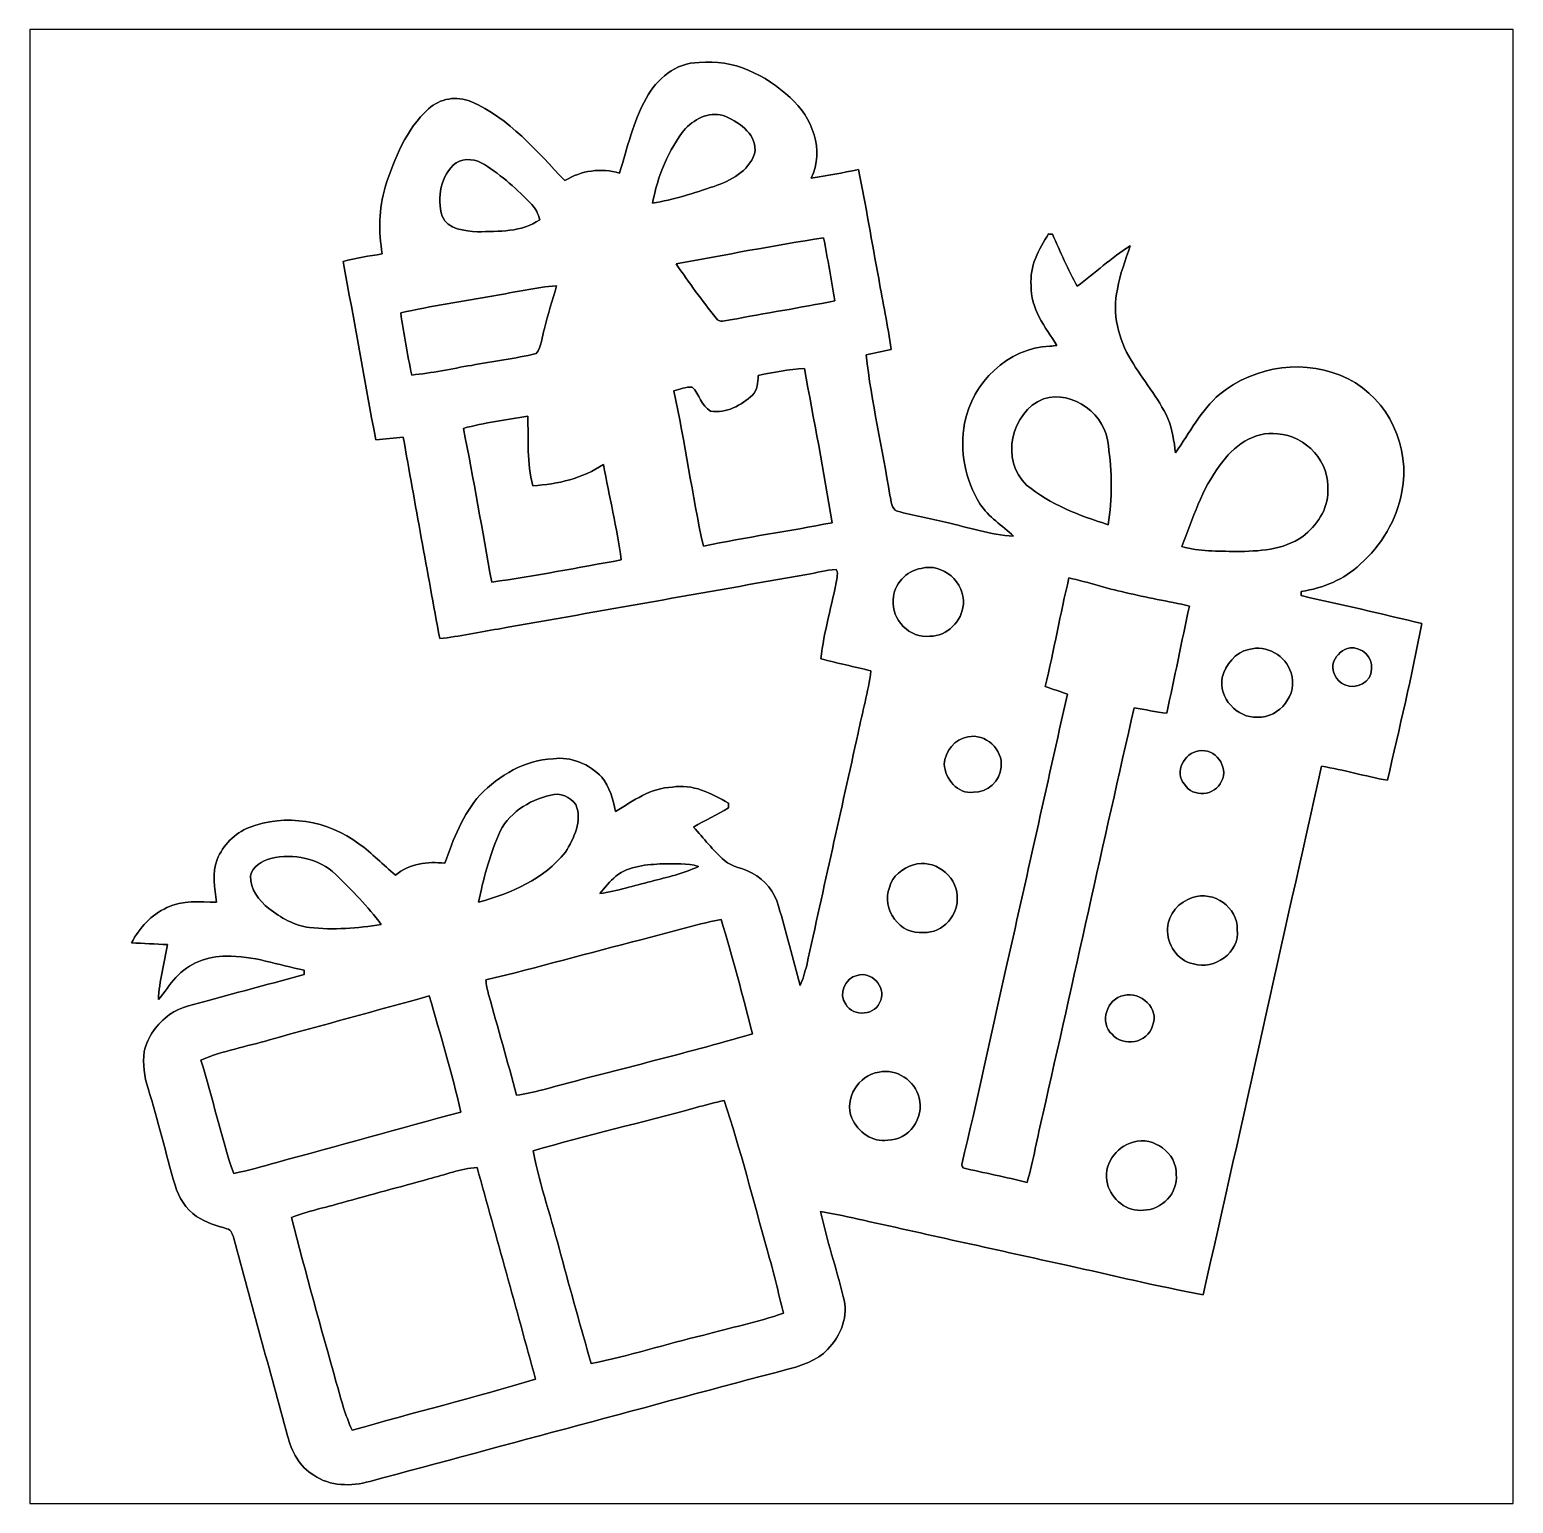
# Model space of a CAD drawing. Header units: centimetres. Extents: x -16.8 to 16.8, y -16.7 to 16.7.
import ezdxf

# ---------------------------------------------------------------- set-up
doc = ezdxf.new("R2010")
doc.units = ezdxf.units.CM
doc.header["$MEASUREMENT"] = 0
doc.layers.add('Layer 1', color=7, linetype='Continuous')

msp = doc.modelspace()

# ---------------------------------------------------------------- linework, layer by layer
at = {"layer": 'Layer 1', "color": 7}
for points, knots in [([(-16.77458, 16.66875), (-16.77458, 16.66875), (16.77458, 16.66875), (16.77458, 16.66875), (16.77458, 16.66875), (16.77458, 16.66875), (16.77458, -16.66875), (16.77458, -16.66875), (16.77458, -16.66875), (16.77458, -16.66875), (-16.77458, -16.66875), (-16.77458, -16.66875), (-16.77458, -16.66875), (-16.77458, -16.66875), (-16.77458, 16.66875), (-16.77458, 16.66875), (-16.77458, 16.66875), (-16.77458, 16.66875), (-16.77458, 16.66875), (-16.77458, 16.66875)], [0, 0, 0, 0, 0.16666667, 0.16666667, 0.16666667, 0.16666667, 0.33333333, 0.33333333, 0.33333333, 0.33333333, 0.5, 0.5, 0.5, 0.5, 0.66666667, 0.66666667, 0.66666667, 0.66666667, 1, 1, 1, 1]), ([(-2.83669, 15.11371), (-3.12702, 14.58701), (-3.26425, 13.9954), (-3.4357, 13.42319), (-3.4357, 13.42319), (-3.84775, 13.54208), (-4.30706, 13.48669), (-4.66972, 13.25457), (-4.66972, 13.25457), (-5.31566, 13.91426), (-5.9242, 14.67309), (-6.79662, 15.04033), (-6.79662, 15.04033), (-7.11412, 15.18179), (-7.49829, 15.11159), (-7.7537, 14.88017), (-7.7537, 14.88017), (-8.26276, 14.41415), (-8.52981, 13.75375), (-8.73407, 13.10922), (-8.73407, 13.10922), (-8.88541, 12.61851), (-8.88929, 12.09781), (-8.8011, 11.59475), (-8.8011, 11.59475), (-9.0999, 11.55206), (-9.39871, 11.50514), (-9.68904, 11.42189), (-9.68904, 11.42189), (-9.4301, 10.07921), (-9.21103, 8.72913), (-8.94503, 7.38787), (-8.94503, 7.38787), (-8.73866, 7.40869), (-8.53264, 7.43267), (-8.32591, 7.45067), (-8.32591, 7.45067), (-8.06027, 5.92949), (-7.78122, 4.41078), (-7.50147, 2.89243), (-7.50147, 2.89243), (-7.05697, 2.94323), (-6.61917, 3.03812), (-6.17784, 3.11044), (-6.17784, 3.11044), (-3.85233, 3.52249), (-1.52647, 3.93241), (0.79904, 4.34657), (0.79904, 4.34657), (1.01917, 4.37797), (1.23543, 4.44923), (1.45909, 4.45488), (1.45909, 4.45488), (1.50636, 4.40655), (1.48908, 4.33423), (1.48272, 4.27426), (1.48272, 4.27426), (1.37513, 3.65795), (1.18286, 3.05823), (1.11478, 2.43487), (1.11478, 2.43487), (1.49119, 2.33927), (1.87078, 2.25672), (2.24825, 2.16464), (2.24825, 2.16464), (2.18899, 1.68804), (2.05176, 1.22626), (1.95933, 0.75565), (1.95933, 0.75565), (1.57162, -0.99589), (1.17863, -2.74602), (0.79692, -4.49862), (0.79692, -4.49862), (0.75318, -4.65067), (0.71402, -4.8066), (0.6477, -4.95124), (0.6477, -4.95124), (0.48366, -4.35398), (0.34043, -3.75038), (0.15628, -3.15877), (0.15628, -3.15877), (0.07232, -2.84268), (-0.14076, -2.55658), (-0.43991, -2.41512), (-0.43991, -2.41512), (-0.635, -2.28776), (-0.89182, -2.28494), (-1.06574, -2.12408), (-1.06574, -2.12408), (-1.32186, -1.89583), (-1.53529, -1.6256), (-1.76142, -1.36878), (-1.76142, -1.36878), (-1.50142, -1.21744), (-1.22696, -1.09361), (-0.96979, -0.93698), (-0.96979, -0.93698), (-0.96979, -0.90981), (-0.96979, -0.85584), (-0.96979, -0.82903), (-0.96979, -0.82903), (-1.35431, -0.61172), (-1.78611, -0.38171), (-2.24226, -0.46778), (-2.24226, -0.46778), (-2.7305, -0.48084), (-3.12632, -0.77682), (-3.52496, -1.01847), (-3.52496, -1.01847), (-3.58846, -0.74436), (-3.65372, -0.46214), (-3.83893, -0.24024), (-3.83893, -0.24024), (-4.11656, 0.0568), (-4.53284, 0.22789), (-4.9403, 0.17639), (-4.9403, 0.17639), (-5.57459, 0.14499), (-6.15527, -0.1965), (-6.58954, -0.64311), (-6.58954, -0.64311), (-6.98147, -1.08338), (-7.19243, -1.64289), (-7.38823, -2.18969), (-7.38823, -2.18969), (-7.77734, -2.14418), (-8.19115, -2.19428), (-8.49948, -2.45674), (-8.49948, -2.45674), (-8.78699, -2.23167), (-9.02899, -1.95298), (-9.33274, -1.74801), (-9.33274, -1.74801), (-10.02489, -1.22343), (-10.99926, -1.05622), (-11.81241, -1.38042), (-11.81241, -1.38042), (-12.14014, -1.50707), (-12.4012, -1.78259), (-12.53666, -2.10397), (-12.53666, -2.10397), (-12.66119, -2.41335), (-12.58006, -2.75131), (-12.54936, -3.07093), (-12.54936, -3.07093), (-12.92296, -3.06141), (-13.32406, -3.02225), (-13.66979, -3.19299), (-13.66979, -3.19299), (-14.02433, -3.35209), (-14.29173, -3.6509), (-14.47236, -3.98886), (-14.47236, -3.98886), (-14.20213, -4.00297), (-13.93155, -4.01391), (-13.66097, -4.03013), (-13.66097, -4.03013), (-13.72658, -4.445), (-13.84864, -4.85246), (-13.86276, -5.27438), (-13.86276, -5.27438), (-13.71988, -5.11528), (-13.61616, -4.92513), (-13.46694, -4.77132), (-13.46694, -4.77132), (-13.18013, -4.45735), (-12.75256, -4.28625), (-12.32958, -4.29013), (-12.32958, -4.29013), (-11.72492, -4.27496), (-11.15272, -4.49298), (-10.56711, -4.60834), (-10.56711, -4.60834), (-10.56746, -4.63338), (-10.56816, -4.68277), (-10.56852, -4.70747), (-10.56852, -4.70747), (-11.28783, -4.90749), (-12.01138, -5.09129), (-12.73104, -5.29096), (-12.73104, -5.29096), (-13.0302, -5.37704), (-13.35264, -5.42854), (-13.61158, -5.61375), (-13.61158, -5.61375), (-13.88957, -5.8166), (-14.10935, -6.10835), (-14.18731, -6.44772), (-14.18731, -6.44772), (-14.21836, -6.72888), (-14.18837, -7.01781), (-14.09594, -7.28557), (-14.09594, -7.28557), (-13.87687, -8.00911), (-13.6966, -8.7436), (-13.48811, -9.46997), (-13.48811, -9.46997), (-13.40626, -9.74937), (-13.24469, -10.01289), (-12.9988, -10.17623), (-12.9988, -10.17623), (-12.79596, -10.32475), (-12.54866, -10.38331), (-12.31265, -10.45563), (-12.31265, -10.45563), (-12.21528, -10.48173), (-12.18494, -10.58968), (-12.15637, -10.674), (-12.15637, -10.674), (-11.76091, -12.16554), (-11.3478, -13.65215), (-10.94211, -15.14087), (-10.94211, -15.14087), (-10.85356, -15.48977), (-10.674, -15.84537), (-10.35121, -16.03022), (-10.35121, -16.03022), (-9.98679, -16.28916), (-9.50101, -16.2881), (-9.08473, -16.17204), (-9.08473, -16.17204), (-5.93337, -15.32855), (-2.78483, -14.47412), (0.36759, -13.63451), (0.36759, -13.63451), (0.69462, -13.55337), (1.02552, -13.43731), (1.26788, -13.19177), (1.26788, -13.19177), (1.56704, -12.88097), (1.75577, -12.42166), (1.62066, -11.99233), (1.62066, -11.99233), (1.46756, -11.34569), (1.2506, -10.71633), (1.10843, -10.06687), (1.10843, -10.06687), (1.43439, -10.1159), (1.75542, -10.19281), (2.0768, -10.26654), (2.0768, -10.26654), (3.60927, -10.60309), (5.14032, -10.94811), (6.67314, -11.2843), (6.67314, -11.2843), (7.70114, -11.50832), (8.72419, -11.75985), (9.75924, -11.94929), (9.75924, -11.94929), (10.66941, -7.96784), (11.54042, -3.97757), (12.43965, 0.00635), (12.43965, 0.00635), (12.94024, -0.07444), (13.42743, -0.22296), (13.92696, -0.31115), (13.92696, -0.31115), (14.2046, 0.86572), (14.47377, 2.04576), (14.70695, 3.2318), (14.70695, 3.2318), (13.80031, 3.45652), (12.88874, 3.65901), (11.97786, 3.86539), (11.97786, 3.86539), (11.97857, 3.88902), (11.97998, 3.93594), (11.98069, 3.95958), (11.98069, 3.95958), (12.46928, 4.03684), (12.95188, 4.22416), (13.3096, 4.57588), (13.3096, 4.57588), (13.79537, 4.9971), (14.1351, 5.57918), (14.25575, 6.21065), (14.25575, 6.21065), (14.45119, 7.20619), (13.96365, 8.31532), (13.0369, 8.76794), (13.0369, 8.76794), (12.11262, 9.24278), (10.93188, 9.07133), (10.13425, 8.42222), (10.13425, 8.42222), (9.71444, 8.05251), (9.45162, 7.55191), (9.138, 7.09824), (9.138, 7.09824), (9.09849, 7.3593), (9.07168, 7.62776), (8.96338, 7.87153), (8.96338, 7.87153), (8.75065, 8.34954), (8.39329, 8.74113), (8.13294, 9.19127), (8.13294, 9.19127), (7.8426, 9.66717), (7.69726, 10.24784), (7.82496, 10.79994), (7.82496, 10.79994), (7.87047, 11.14037), (8.01652, 11.45293), (8.10683, 11.78172), (8.10683, 11.78172), (7.68879, 11.50408), (7.31308, 11.16789), (6.91374, 10.86485), (6.91374, 10.86485), (6.70066, 11.24303), (6.53062, 11.64414), (6.35423, 12.04031), (6.35423, 12.04031), (6.33166, 12.04172), (6.28685, 12.04524), (6.26463, 12.04701), (6.26463, 12.04701), (6.04308, 11.69846), (5.83001, 11.31288), (5.87269, 10.88284), (5.87269, 10.88284), (5.85541, 10.35967), (6.18349, 9.93634), (6.45548, 9.52535), (6.45548, 9.52535), (6.40186, 9.51971), (6.34859, 9.51336), (6.29567, 9.50666), (6.29567, 9.50666), (5.34494, 9.47843), (4.53954, 8.67833), (4.36633, 7.76817), (4.36633, 7.76817), (4.24921, 7.14728), (4.37691, 6.48053), (4.71382, 5.94572), (4.71382, 5.94572), (4.90608, 5.64268), (5.21758, 5.45112), (5.47441, 5.20947), (5.47441, 5.20947), (4.94841, 5.23699), (4.44641, 5.41302), (3.93524, 5.52379), (3.93524, 5.52379), (3.57399, 5.61763), (3.20181, 5.66949), (2.84515, 5.7785), (2.84515, 5.7785), (2.6991, 5.82295), (2.71498, 6.0198), (2.67582, 6.13163), (2.67582, 6.13163), (2.51178, 7.19349), (2.25848, 8.24124), (2.1403, 9.30981), (2.1403, 9.30981), (2.32833, 9.35037), (2.51601, 9.392), (2.70404, 9.43504), (2.70404, 9.43504), (2.63137, 9.97232), (2.51601, 10.5029), (2.42464, 11.03701), (2.42464, 11.03701), (2.26695, 11.85827), (2.14207, 12.68589), (1.96356, 13.50292), (1.96356, 13.50292), (1.60937, 13.43342), (1.25518, 13.36534), (0.89817, 13.31207), (0.89817, 13.31207), (1.20756, 13.93931), (0.92216, 14.6939), (0.42192, 15.1324), (0.42192, 15.1324), (-0.12947, 15.64358), (-0.86783, 16.01435), (-1.63936, 15.92333), (-1.63936, 15.92333), (-2.16182, 15.9318), (-2.59715, 15.54974), (-2.83669, 15.11371)], [0, 0, 0, 0, 0.01030928, 0.01030928, 0.01030928, 0.01030928, 0.02061856, 0.02061856, 0.02061856, 0.02061856, 0.03092784, 0.03092784, 0.03092784, 0.03092784, 0.04123711, 0.04123711, 0.04123711, 0.04123711, 0.05154639, 0.05154639, 0.05154639, 0.05154639, 0.06185567, 0.06185567, 0.06185567, 0.06185567, 0.07216495, 0.07216495, 0.07216495, 0.07216495, 0.08247423, 0.08247423, 0.08247423, 0.08247423, 0.09278351, 0.09278351, 0.09278351, 0.09278351, 0.10309278, 0.10309278, 0.10309278, 0.10309278, 0.11340206, 0.11340206, 0.11340206, 0.11340206, 0.12371134, 0.12371134, 0.12371134, 0.12371134, 0.13402062, 0.13402062, 0.13402062, 0.13402062, 0.1443299, 0.1443299, 0.1443299, 0.1443299, 0.15463918, 0.15463918, 0.15463918, 0.15463918, 0.16494845, 0.16494845, 0.16494845, 0.16494845, 0.17525773, 0.17525773, 0.17525773, 0.17525773, 0.18556701, 0.18556701, 0.18556701, 0.18556701, 0.19587629, 0.19587629, 0.19587629, 0.19587629, 0.20618557, 0.20618557, 0.20618557, 0.20618557, 0.21649485, 0.21649485, 0.21649485, 0.21649485, 0.22680412, 0.22680412, 0.22680412, 0.22680412, 0.2371134, 0.2371134, 0.2371134, 0.2371134, 0.24742268, 0.24742268, 0.24742268, 0.24742268, 0.25773196, 0.25773196, 0.25773196, 0.25773196, 0.26804124, 0.26804124, 0.26804124, 0.26804124, 0.27835052, 0.27835052, 0.27835052, 0.27835052, 0.28865979, 0.28865979, 0.28865979, 0.28865979, 0.29896907, 0.29896907, 0.29896907, 0.29896907, 0.30927835, 0.30927835, 0.30927835, 0.30927835, 0.31958763, 0.31958763, 0.31958763, 0.31958763, 0.32989691, 0.32989691, 0.32989691, 0.32989691, 0.34020619, 0.34020619, 0.34020619, 0.34020619, 0.35051546, 0.35051546, 0.35051546, 0.35051546, 0.36082474, 0.36082474, 0.36082474, 0.36082474, 0.37113402, 0.37113402, 0.37113402, 0.37113402, 0.3814433, 0.3814433, 0.3814433, 0.3814433, 0.39175258, 0.39175258, 0.39175258, 0.39175258, 0.40206186, 0.40206186, 0.40206186, 0.40206186, 0.41237113, 0.41237113, 0.41237113, 0.41237113, 0.42268041, 0.42268041, 0.42268041, 0.42268041, 0.43298969, 0.43298969, 0.43298969, 0.43298969, 0.44329897, 0.44329897, 0.44329897, 0.44329897, 0.45360825, 0.45360825, 0.45360825, 0.45360825, 0.46391753, 0.46391753, 0.46391753, 0.46391753, 0.4742268, 0.4742268, 0.4742268, 0.4742268, 0.48453608, 0.48453608, 0.48453608, 0.48453608, 0.49484536, 0.49484536, 0.49484536, 0.49484536, 0.50515464, 0.50515464, 0.50515464, 0.50515464, 0.51546392, 0.51546392, 0.51546392, 0.51546392, 0.5257732, 0.5257732, 0.5257732, 0.5257732, 0.53608247, 0.53608247, 0.53608247, 0.53608247, 0.54639175, 0.54639175, 0.54639175, 0.54639175, 0.55670103, 0.55670103, 0.55670103, 0.55670103, 0.56701031, 0.56701031, 0.56701031, 0.56701031, 0.57731959, 0.57731959, 0.57731959, 0.57731959, 0.58762887, 0.58762887, 0.58762887, 0.58762887, 0.59793814, 0.59793814, 0.59793814, 0.59793814, 0.60824742, 0.60824742, 0.60824742, 0.60824742, 0.6185567, 0.6185567, 0.6185567, 0.6185567, 0.62886598, 0.62886598, 0.62886598, 0.62886598, 0.63917526, 0.63917526, 0.63917526, 0.63917526, 0.64948454, 0.64948454, 0.64948454, 0.64948454, 0.65979381, 0.65979381, 0.65979381, 0.65979381, 0.67010309, 0.67010309, 0.67010309, 0.67010309, 0.68041237, 0.68041237, 0.68041237, 0.68041237, 0.69072165, 0.69072165, 0.69072165, 0.69072165, 0.70103093, 0.70103093, 0.70103093, 0.70103093, 0.71134021, 0.71134021, 0.71134021, 0.71134021, 0.72164948, 0.72164948, 0.72164948, 0.72164948, 0.73195876, 0.73195876, 0.73195876, 0.73195876, 0.74226804, 0.74226804, 0.74226804, 0.74226804, 0.75257732, 0.75257732, 0.75257732, 0.75257732, 0.7628866, 0.7628866, 0.7628866, 0.7628866, 0.77319588, 0.77319588, 0.77319588, 0.77319588, 0.78350515, 0.78350515, 0.78350515, 0.78350515, 0.79381443, 0.79381443, 0.79381443, 0.79381443, 0.80412371, 0.80412371, 0.80412371, 0.80412371, 0.81443299, 0.81443299, 0.81443299, 0.81443299, 0.82474227, 0.82474227, 0.82474227, 0.82474227, 0.83505155, 0.83505155, 0.83505155, 0.83505155, 0.84536082, 0.84536082, 0.84536082, 0.84536082, 0.8556701, 0.8556701, 0.8556701, 0.8556701, 0.86597938, 0.86597938, 0.86597938, 0.86597938, 0.87628866, 0.87628866, 0.87628866, 0.87628866, 0.88659794, 0.88659794, 0.88659794, 0.88659794, 0.89690722, 0.89690722, 0.89690722, 0.89690722, 0.90721649, 0.90721649, 0.90721649, 0.90721649, 0.91752577, 0.91752577, 0.91752577, 0.91752577, 0.92783505, 0.92783505, 0.92783505, 0.92783505, 0.93814433, 0.93814433, 0.93814433, 0.93814433, 0.94845361, 0.94845361, 0.94845361, 0.94845361, 0.95876289, 0.95876289, 0.95876289, 0.95876289, 0.96907216, 0.96907216, 0.96907216, 0.96907216, 0.97938144, 0.97938144, 0.97938144, 0.97938144, 1, 1, 1, 1]), ([(-1.94486, 14.43355), (-1.71803, 14.66885), (-1.35784, 14.84312), (-1.0354, 14.70237), (-1.0354, 14.70237), (-0.70309, 14.56231), (-0.30445, 14.27374), (-0.38065, 13.85746), (-0.38065, 13.85746), (-0.52634, 13.46129), (-0.92251, 13.25033), (-1.29928, 13.12333), (-1.29928, 13.12333), (-1.75613, 12.97199), (-2.2165, 12.821), (-2.69275, 12.74198), (-2.69275, 12.74198), (-2.57069, 13.34946), (-2.34033, 13.94954), (-1.94486, 14.43355)], [0, 0, 0, 0, 0.16666667, 0.16666667, 0.16666667, 0.16666667, 0.33333333, 0.33333333, 0.33333333, 0.33333333, 0.5, 0.5, 0.5, 0.5, 0.66666667, 0.66666667, 0.66666667, 0.66666667, 1, 1, 1, 1]), ([(-7.13211, 13.65779), (-6.93808, 13.78162), (-6.67949, 13.73329), (-6.49217, 13.61863), (-6.49217, 13.61863), (-6.09494, 13.36851), (-5.74358, 13.05066), (-5.42078, 12.71129), (-5.42078, 12.71129), (-5.32377, 12.62062), (-5.28108, 12.49151), (-5.23981, 12.36945), (-5.23981, 12.36945), (-5.64938, 12.07946), (-6.17008, 12.11404), (-6.64669, 12.09463), (-6.64669, 12.09463), (-6.93561, 12.12391), (-7.31344, 12.13767), (-7.45067, 12.446), (-7.45067, 12.446), (-7.56849, 12.85981), (-7.48665, 13.3798), (-7.13211, 13.65779)], [0, 0, 0, 0, 0.14285714, 0.14285714, 0.14285714, 0.14285714, 0.28571429, 0.28571429, 0.28571429, 0.28571429, 0.42857143, 0.42857143, 0.42857143, 0.42857143, 0.57142857, 0.57142857, 0.57142857, 0.57142857, 0.71428571, 0.71428571, 0.71428571, 0.71428571, 1, 1, 1, 1]), ([(-2.15688, 11.36897), (-1.0474, 11.57711), (0.06315, 11.78419), (1.17792, 11.96093), (1.17792, 11.96093), (1.26929, 11.48574), (1.35467, 11.00914), (1.43475, 10.53148), (1.43475, 10.53148), (0.64629, 10.38049), (-0.1457, 10.24996), (-0.93486, 10.1032), (-0.93486, 10.1032), (-1.03258, 10.09474), (-1.18428, 10.02947), (-1.25342, 10.14024), (-1.25342, 10.14024), (-1.56916, 10.53853), (-1.86725, 10.95128), (-2.15688, 11.36897)], [0, 0, 0, 0, 0.16666667, 0.16666667, 0.16666667, 0.16666667, 0.33333333, 0.33333333, 0.33333333, 0.33333333, 0.5, 0.5, 0.5, 0.5, 0.66666667, 0.66666667, 0.66666667, 0.66666667, 1, 1, 1, 1]), ([(-6.28156, 10.65107), (-5.80778, 10.72444), (-5.33929, 10.83874), (-4.86022, 10.87649), (-4.86022, 10.87649), (-4.95371, 10.55299), (-5.05531, 10.23197), (-5.1368, 9.90565), (-5.1368, 9.90565), (-5.19077, 9.71903), (-5.19324, 9.50136), (-5.31777, 9.34226), (-5.31777, 9.34226), (-5.80002, 9.22408), (-6.29779, 9.17011), (-6.78603, 9.0745), (-6.78603, 9.0745), (-7.23583, 8.99971), (-7.68174, 8.89706), (-8.13611, 8.85578), (-8.13611, 8.85578), (-8.23172, 9.3218), (-8.31533, 9.79029), (-8.38518, 10.26089), (-8.38518, 10.26089), (-7.69091, 10.42564), (-6.98147, 10.51243), (-6.28156, 10.65107)], [0, 0, 0, 0, 0.125, 0.125, 0.125, 0.125, 0.25, 0.25, 0.25, 0.25, 0.375, 0.375, 0.375, 0.375, 0.5, 0.5, 0.5, 0.5, 0.625, 0.625, 0.625, 0.625, 0.75, 0.75, 0.75, 0.75, 1, 1, 1, 1]), ([(-0.30127, 8.84379), (0.04233, 8.92281), (0.39088, 8.98384), (0.7433, 9.00571), (0.7433, 9.00571), (0.95603, 7.8426), (1.18674, 6.68196), (1.36807, 5.51321), (1.36807, 5.51321), (0.40111, 5.32412), (-0.57538, 5.18548), (-1.54023, 4.98616), (-1.54023, 4.98616), (-1.79705, 6.14927), (-1.95333, 7.33249), (-2.20627, 8.49665), (-2.20627, 8.49665), (-2.07081, 8.53299), (-1.93569, 8.59402), (-1.79352, 8.58202), (-1.79352, 8.58202), (-1.62772, 8.42292), (-1.59209, 8.15305), (-1.37654, 8.04016), (-1.37654, 8.04016), (-1.02059, 7.97736), (-0.68263, 8.17316), (-0.42933, 8.40211), (-0.42933, 8.40211), (-0.30409, 8.51464), (-0.31256, 8.69068), (-0.30127, 8.84379)], [0, 0, 0, 0, 0.11111111, 0.11111111, 0.11111111, 0.11111111, 0.22222222, 0.22222222, 0.22222222, 0.22222222, 0.33333333, 0.33333333, 0.33333333, 0.33333333, 0.44444444, 0.44444444, 0.44444444, 0.44444444, 0.55555556, 0.55555556, 0.55555556, 0.55555556, 0.66666667, 0.66666667, 0.66666667, 0.66666667, 0.77777778, 0.77777778, 0.77777778, 0.77777778, 1, 1, 1, 1]), ([(6.15068, 8.31532), (6.82343, 8.53299), (7.56849, 7.94879), (7.61718, 7.26369), (7.61718, 7.26369), (7.69761, 6.67067), (7.71701, 6.06002), (7.61083, 5.46876), (7.61083, 5.46876), (6.96066, 5.67902), (6.30061, 5.92631), (5.76792, 6.36799), (5.76792, 6.36799), (5.17384, 6.91374), (5.40949, 8.02393), (6.15068, 8.31532)], [0, 0, 0, 0, 0.2, 0.2, 0.2, 0.2, 0.4, 0.4, 0.4, 0.4, 0.6, 0.6, 0.6, 0.6, 1, 1, 1, 1]), ([(-6.96842, 7.64999), (-6.48935, 7.77452), (-5.99899, 7.84472), (-5.51145, 7.92692), (-5.51145, 7.92692), (-5.49134, 7.40198), (-5.53861, 6.86294), (-5.39362, 6.35141), (-5.39362, 6.35141), (-4.83306, 6.38351), (-4.27108, 6.51933), (-3.79801, 6.83189), (-3.79801, 6.83189), (-3.66959, 6.11117), (-3.49603, 5.39821), (-3.39584, 4.67219), (-3.39584, 4.67219), (-4.37127, 4.50074), (-5.34388, 4.30636), (-6.32531, 4.17301), (-6.32531, 4.17301), (-6.54085, 5.33153), (-6.73206, 6.49534), (-6.96842, 7.64999)], [0, 0, 0, 0, 0.14285714, 0.14285714, 0.14285714, 0.14285714, 0.28571429, 0.28571429, 0.28571429, 0.28571429, 0.42857143, 0.42857143, 0.42857143, 0.42857143, 0.57142857, 0.57142857, 0.57142857, 0.57142857, 0.71428571, 0.71428571, 0.71428571, 0.71428571, 1, 1, 1, 1]), ([(10.14765, 6.82202), (10.43305, 7.24323), (10.90965, 7.59319), (11.4427, 7.52651), (11.4427, 7.52651), (12.08476, 7.48559), (12.6432, 6.87634), (12.57759, 6.22653), (12.57759, 6.22653), (12.59099, 5.81589), (12.32253, 5.44548), (12.01173, 5.20347), (12.01173, 5.20347), (11.57534, 4.88915), (11.01725, 4.87292), (10.50008, 4.86128), (10.50008, 4.86128), (10.09121, 4.87892), (9.67281, 4.85458), (9.27664, 4.97593), (9.27664, 4.97593), (9.52959, 5.6074), (9.72467, 6.27662), (10.14765, 6.82202)], [0, 0, 0, 0, 0.14285714, 0.14285714, 0.14285714, 0.14285714, 0.28571429, 0.28571429, 0.28571429, 0.28571429, 0.42857143, 0.42857143, 0.42857143, 0.42857143, 0.57142857, 0.57142857, 0.57142857, 0.57142857, 0.71428571, 0.71428571, 0.71428571, 0.71428571, 1, 1, 1, 1]), ([(3.3842, 4.48239), (3.87844, 4.61186), (4.37586, 4.16772), (4.33917, 3.67206), (4.33917, 3.67206), (4.30953, 3.28754), (3.97122, 2.94428), (3.57964, 2.94569), (3.57964, 2.94569), (3.13231, 2.88466), (2.70475, 3.33022), (2.75131, 3.77261), (2.75131, 3.77261), (2.76049, 4.11409), (3.04694, 4.43512), (3.3842, 4.48239)], [0, 0, 0, 0, 0.2, 0.2, 0.2, 0.2, 0.4, 0.4, 0.4, 0.4, 0.6, 0.6, 0.6, 0.6, 1, 1, 1, 1]), ([(6.72677, 4.26579), (7.15398, 4.17442), (7.56708, 4.02872), (7.995, 3.93876), (7.995, 3.93876), (8.47549, 3.816), (8.96726, 3.74403), (9.44951, 3.62797), (9.44951, 3.62797), (9.27982, 2.82011), (9.10766, 2.01295), (8.94009, 1.20509), (8.94009, 1.20509), (8.69139, 1.23402), (8.44656, 1.28799), (8.19961, 1.32786), (8.19961, 1.32786), (7.50252, -1.73567), (6.82696, -4.80413), (6.13763, -7.86941), (6.13763, -7.86941), (6.00886, -8.38059), (5.92631, -8.90305), (5.78026, -9.40999), (5.78026, -9.40999), (5.29872, -9.28899), (4.81118, -9.1948), (4.32929, -9.07803), (4.32929, -9.07803), (4.32223, -9.06004), (4.30777, -9.02441), (4.30071, -9.00642), (4.30071, -9.00642), (4.65914, -7.55967), (4.94771, -6.09635), (5.28637, -4.64502), (5.28637, -4.64502), (5.75698, -2.55094), (6.22406, -0.45614), (6.69114, 1.63865), (6.69114, 1.63865), (6.52392, 1.69616), (6.356, 1.74907), (6.19125, 1.81116), (6.19125, 1.81116), (6.38881, 2.62537), (6.52956, 3.45158), (6.72677, 4.26579)], [0, 0, 0, 0, 0.07692308, 0.07692308, 0.07692308, 0.07692308, 0.15384615, 0.15384615, 0.15384615, 0.15384615, 0.23076923, 0.23076923, 0.23076923, 0.23076923, 0.30769231, 0.30769231, 0.30769231, 0.30769231, 0.38461538, 0.38461538, 0.38461538, 0.38461538, 0.46153846, 0.46153846, 0.46153846, 0.46153846, 0.53846154, 0.53846154, 0.53846154, 0.53846154, 0.61538462, 0.61538462, 0.61538462, 0.61538462, 0.69230769, 0.69230769, 0.69230769, 0.69230769, 0.76923077, 0.76923077, 0.76923077, 0.76923077, 0.84615385, 0.84615385, 0.84615385, 0.84615385, 1, 1, 1, 1]), ([(10.79253, 2.64548), (11.18976, 2.76684), (11.63249, 2.50754), (11.7475, 2.11843), (11.7475, 2.11843), (11.9186, 1.64218), (11.48856, 1.09185), (10.98903, 1.11442), (10.98903, 1.11442), (10.52266, 1.09044), (10.10779, 1.5561), (10.18893, 2.01683), (10.18893, 2.01683), (10.26971, 2.30329), (10.48667, 2.58692), (10.79253, 2.64548)], [0, 0, 0, 0, 0.2, 0.2, 0.2, 0.2, 0.4, 0.4, 0.4, 0.4, 0.6, 0.6, 0.6, 0.6, 1, 1, 1, 1]), ([(13.08241, 2.68534), (13.34029, 2.70334), (13.61475, 2.48144), (13.56748, 2.20274), (13.56748, 2.20274), (13.57559, 1.91241), (13.21012, 1.72226), (12.96317, 1.85067), (12.96317, 1.85067), (12.76068, 1.93075), (12.64144, 2.17487), (12.71446, 2.38266), (12.71446, 2.38266), (12.78431, 2.52836), (12.91661, 2.661), (13.08241, 2.68534)], [0, 0, 0, 0, 0.2, 0.2, 0.2, 0.2, 0.4, 0.4, 0.4, 0.4, 0.6, 0.6, 0.6, 0.6, 1, 1, 1, 1]), ([(4.44288, 0.66957), (4.83376, 0.762), (5.24192, 0.38135), (5.19183, -0.01305), (5.19183, -0.01305), (5.17525, -0.32738), (4.88174, -0.59231), (4.56741, -0.58279), (4.56741, -0.58279), (4.19982, -0.63253), (3.93241, -0.27799), (3.90525, 0.05292), (3.90525, 0.05292), (3.91866, 0.34572), (4.14972, 0.62442), (4.44288, 0.66957)], [0, 0, 0, 0, 0.2, 0.2, 0.2, 0.2, 0.4, 0.4, 0.4, 0.4, 0.6, 0.6, 0.6, 0.6, 1, 1, 1, 1]), ([(9.66258, 0.35172), (10.02877, 0.42792), (10.34979, -0.00318), (10.17764, -0.33549), (10.17764, -0.33549), (10.03759, -0.66816), (9.52218, -0.71473), (9.33697, -0.40076), (9.33697, -0.40076), (9.09426, -0.13194), (9.33379, 0.31362), (9.66258, 0.35172)], [0, 0, 0, 0, 0.25, 0.25, 0.25, 0.25, 0.5, 0.5, 0.5, 0.5, 1, 1, 1, 1]), ([(-4.99322, -0.64523), (-4.78331, -0.58455), (-4.54484, -0.68333), (-4.42524, -0.86254), (-4.42524, -0.86254), (-4.27002, -1.22837), (-4.46581, -1.62666), (-4.66019, -1.93604), (-4.66019, -1.93604), (-5.14174, -2.54953), (-5.89068, -2.86667), (-6.62199, -3.06776), (-6.62199, -3.06776), (-6.52251, -2.55058), (-6.37893, -2.04011), (-6.17467, -1.55434), (-6.17467, -1.55434), (-5.97958, -1.06645), (-5.48499, -0.76376), (-4.99322, -0.64523)], [0, 0, 0, 0, 0.16666667, 0.16666667, 0.16666667, 0.16666667, 0.33333333, 0.33333333, 0.33333333, 0.33333333, 0.5, 0.5, 0.5, 0.5, 0.66666667, 0.66666667, 0.66666667, 0.66666667, 1, 1, 1, 1]), ([(-11.3217, -2.07821), (-10.8144, -1.96321), (-10.23338, -2.07363), (-9.85308, -2.4444), (-9.85308, -2.4444), (-9.48514, -2.79753), (-9.12989, -3.16794), (-8.82403, -3.57681), (-8.82403, -3.57681), (-9.36131, -3.65548), (-9.90812, -3.70911), (-10.44928, -3.63996), (-10.44928, -3.63996), (-10.79112, -3.6008), (-11.09733, -3.41877), (-11.36544, -3.21381), (-11.36544, -3.21381), (-11.5891, -3.03318), (-11.79865, -2.78059), (-11.77749, -2.47438), (-11.77749, -2.47438), (-11.7475, -2.25354), (-11.51502, -2.13748), (-11.3217, -2.07821)], [0, 0, 0, 0, 0.14285714, 0.14285714, 0.14285714, 0.14285714, 0.28571429, 0.28571429, 0.28571429, 0.28571429, 0.42857143, 0.42857143, 0.42857143, 0.42857143, 0.57142857, 0.57142857, 0.57142857, 0.57142857, 0.71428571, 0.71428571, 0.71428571, 0.71428571, 1, 1, 1, 1]), ([(-3.5179, -2.47932), (-3.21663, -2.24473), (-2.81869, -2.21791), (-2.45251, -2.20239), (-2.45251, -2.20239), (-2.18546, -2.19992), (-1.90994, -2.18158), (-1.64994, -2.25884), (-1.64994, -2.25884), (-1.98826, -2.42746), (-2.36185, -2.49978), (-2.72344, -2.60033), (-2.72344, -2.60033), (-3.10974, -2.69205), (-3.48827, -2.82116), (-3.88267, -2.87514), (-3.88267, -2.87514), (-3.76837, -2.7372), (-3.65443, -2.59644), (-3.5179, -2.47932)], [0, 0, 0, 0, 0.16666667, 0.16666667, 0.16666667, 0.16666667, 0.33333333, 0.33333333, 0.33333333, 0.33333333, 0.5, 0.5, 0.5, 0.5, 0.66666667, 0.66666667, 0.66666667, 0.66666667, 1, 1, 1, 1]), ([(3.20887, -2.22532), (3.66289, -2.07857), (4.18394, -2.45498), (4.19664, -2.92488), (4.19664, -2.92488), (4.2485, -3.35033), (3.87385, -3.77719), (3.43888, -3.75356), (3.43888, -3.75356), (2.91571, -3.82376), (2.47015, -3.21945), (2.66524, -2.73473), (2.66524, -2.73473), (2.7245, -2.47579), (2.96686, -2.29976), (3.20887, -2.22532)], [0, 0, 0, 0, 0.2, 0.2, 0.2, 0.2, 0.4, 0.4, 0.4, 0.4, 0.6, 0.6, 0.6, 0.6, 1, 1, 1, 1]), ([(9.52253, -2.96298), (9.99314, -2.80388), (10.55052, -3.18488), (10.52971, -3.68759), (10.52971, -3.68759), (10.60132, -4.20053), (10.01042, -4.61469), (9.54087, -4.46617), (9.54087, -4.46617), (9.17434, -4.39385), (8.93868, -4.02026), (8.95385, -3.66219), (8.95385, -3.66219), (8.96937, -3.33834), (9.21879, -3.05682), (9.52253, -2.96298)], [0, 0, 0, 0, 0.2, 0.2, 0.2, 0.2, 0.4, 0.4, 0.4, 0.4, 0.6, 0.6, 0.6, 0.6, 1, 1, 1, 1]), ([(-2.95169, -3.92218), (-2.34738, -3.77084), (-1.75331, -3.57646), (-1.14018, -3.46146), (-1.14018, -3.46146), (-0.87701, -4.31518), (-0.65299, -5.1816), (-0.43039, -6.04661), (-0.43039, -6.04661), (-2.00025, -6.50663), (-3.59375, -6.88411), (-5.17243, -7.31379), (-5.17243, -7.31379), (-5.36787, -7.36706), (-5.56648, -7.40798), (-5.76721, -7.4355), (-5.76721, -7.4355), (-5.96794, -6.67385), (-6.18631, -5.91714), (-6.39657, -5.15796), (-6.39657, -5.15796), (-6.4262, -5.04966), (-6.44807, -4.93959), (-6.45795, -4.82812), (-6.45795, -4.82812), (-5.28461, -4.54554), (-4.12256, -4.21605), (-2.95169, -3.92218)], [0, 0, 0, 0, 0.125, 0.125, 0.125, 0.125, 0.25, 0.25, 0.25, 0.25, 0.375, 0.375, 0.375, 0.375, 0.5, 0.5, 0.5, 0.5, 0.625, 0.625, 0.625, 0.625, 0.75, 0.75, 0.75, 0.75, 1, 1, 1, 1]), ([(1.93781, -4.72511), (2.25637, -4.62562), (2.59009, -4.97134), (2.46944, -5.28884), (2.46944, -5.28884), (2.36855, -5.63316), (1.85103, -5.67866), (1.67746, -5.37633), (1.67746, -5.37633), (1.49754, -5.14421), (1.6704, -4.78896), (1.93781, -4.72511)], [0, 0, 0, 0, 0.25, 0.25, 0.25, 0.25, 0.5, 0.5, 0.5, 0.5, 1, 1, 1, 1]), ([(-11.3478, -6.18243), (-10.14413, -5.85258), (-8.94115, -5.52168), (-7.73818, -5.19007), (-7.73818, -5.19007), (-7.49088, -6.06284), (-7.22524, -6.93173), (-7.02557, -7.81685), (-7.02557, -7.81685), (-8.41516, -8.19044), (-9.80017, -8.58061), (-11.18905, -8.95597), (-11.18905, -8.95597), (-11.50973, -9.05193), (-11.83323, -9.1373), (-12.16131, -9.20397), (-12.16131, -9.20397), (-12.4587, -8.36507), (-12.62909, -7.48736), (-12.90532, -6.64139), (-12.90532, -6.64139), (-12.40508, -6.42937), (-11.86568, -6.33801), (-11.3478, -6.18243)], [0, 0, 0, 0, 0.14285714, 0.14285714, 0.14285714, 0.14285714, 0.28571429, 0.28571429, 0.28571429, 0.28571429, 0.42857143, 0.42857143, 0.42857143, 0.42857143, 0.57142857, 0.57142857, 0.57142857, 0.57142857, 0.71428571, 0.71428571, 0.71428571, 0.71428571, 1, 1, 1, 1]), ([(7.9696, -5.18266), (8.34496, -5.07048), (8.78346, -5.48428), (8.61589, -5.86528), (8.61589, -5.86528), (8.509, -6.26145), (7.95479, -6.35141), (7.70043, -6.05825), (7.70043, -6.05825), (7.41116, -5.79861), (7.57908, -5.23946), (7.9696, -5.18266)], [0, 0, 0, 0, 0.25, 0.25, 0.25, 0.25, 0.5, 0.5, 0.5, 0.5, 1, 1, 1, 1]), ([(2.43134, -6.91197), (2.82187, -6.82554), (3.25261, -7.10706), (3.33693, -7.49476), (3.33693, -7.49476), (3.47098, -7.93997), (3.10092, -8.46314), (2.62749, -8.45044), (2.62749, -8.45044), (2.28141, -8.51323), (1.95016, -8.2617), (1.81786, -7.95584), (1.81786, -7.95584), (1.63266, -7.51311), (1.96815, -6.97794), (2.43134, -6.91197)], [0, 0, 0, 0, 0.2, 0.2, 0.2, 0.2, 0.4, 0.4, 0.4, 0.4, 0.6, 0.6, 0.6, 0.6, 1, 1, 1, 1]), ([(-1.70639, -7.71596), (-1.49401, -7.65951), (-1.28129, -7.60377), (-1.06751, -7.55368), (-1.06751, -7.55368), (-0.70203, -8.67516), (-0.40816, -9.81922), (-0.09384, -10.95622), (-0.09384, -10.95622), (0.04586, -11.42083), (0.1524, -11.89426), (0.27093, -12.36486), (0.27093, -12.36486), (-0.31644, -12.5797), (-0.9338, -12.69189), (-1.53388, -12.86228), (-1.53388, -12.86228), (-2.38478, -13.06618), (-3.22051, -13.33394), (-4.07846, -13.5061), (-4.07846, -13.5061), (-4.31341, -12.68801), (-4.53849, -11.86744), (-4.76391, -11.04724), (-4.76391, -11.04724), (-4.96323, -10.26019), (-5.23311, -9.49078), (-5.39115, -8.69386), (-5.39115, -8.69386), (-4.17089, -8.34002), (-2.93194, -8.05286), (-1.70639, -7.71596)], [0, 0, 0, 0, 0.11111111, 0.11111111, 0.11111111, 0.11111111, 0.22222222, 0.22222222, 0.22222222, 0.22222222, 0.33333333, 0.33333333, 0.33333333, 0.33333333, 0.44444444, 0.44444444, 0.44444444, 0.44444444, 0.55555556, 0.55555556, 0.55555556, 0.55555556, 0.66666667, 0.66666667, 0.66666667, 0.66666667, 0.77777778, 0.77777778, 0.77777778, 0.77777778, 1, 1, 1, 1]), ([(8.18127, -8.50018), (8.64059, -8.35307), (9.16693, -8.75171), (9.15352, -9.22655), (9.15352, -9.22655), (9.20327, -9.64001), (8.82191, -10.03582), (8.41269, -10.03653), (8.41269, -10.03653), (8.04298, -10.08309), (7.67927, -9.79593), (7.59777, -9.44069), (7.59777, -9.44069), (7.47818, -9.03711), (7.78475, -8.59049), (8.18127, -8.50018)], [0, 0, 0, 0, 0.2, 0.2, 0.2, 0.2, 0.4, 0.4, 0.4, 0.4, 0.6, 0.6, 0.6, 0.6, 1, 1, 1, 1]), ([(-7.74665, -9.32991), (-7.3847, -9.23537), (-7.03157, -9.0999), (-6.65551, -9.06921), (-6.65551, -9.06921), (-6.21453, -10.66482), (-5.77286, -12.26009), (-5.33576, -13.85676), (-5.33576, -13.85676), (-6.70736, -14.27656), (-8.10331, -14.61735), (-9.48196, -15.01599), (-9.48196, -15.01599), (-9.64106, -14.67026), (-9.73737, -14.30161), (-9.84038, -13.93684), (-9.84038, -13.93684), (-10.18752, -12.69436), (-10.53747, -11.45293), (-10.85039, -10.20163), (-10.85039, -10.20163), (-10.48385, -10.0524), (-10.09262, -9.98079), (-9.71444, -9.86861), (-9.71444, -9.86861), (-9.05933, -9.68587), (-8.40211, -9.51054), (-7.74665, -9.32991)], [0, 0, 0, 0, 0.125, 0.125, 0.125, 0.125, 0.25, 0.25, 0.25, 0.25, 0.375, 0.375, 0.375, 0.375, 0.5, 0.5, 0.5, 0.5, 0.625, 0.625, 0.625, 0.625, 0.75, 0.75, 0.75, 0.75, 1, 1, 1, 1])]:
    msp.add_open_spline(points, degree=3, knots=knots, dxfattribs=at)
at = {"layer": 'Layer 1', "color": 251}
for points, knots in [([(-2.83669, 15.11371), (-2.59715, 15.54974), (-2.16182, 15.9318), (-1.63936, 15.92333), (-1.63936, 15.92333), (-0.86783, 16.01435), (-0.12947, 15.64358), (0.42192, 15.1324), (0.42192, 15.1324), (0.92216, 14.6939), (1.20756, 13.93931), (0.89817, 13.31207), (0.89817, 13.31207), (1.25518, 13.36534), (1.60937, 13.43342), (1.96356, 13.50292), (1.96356, 13.50292), (2.14207, 12.68589), (2.26695, 11.85827), (2.42464, 11.03701), (2.42464, 11.03701), (2.51601, 10.5029), (2.63137, 9.97232), (2.70404, 9.43504), (2.70404, 9.43504), (2.51601, 9.392), (2.32833, 9.35037), (2.1403, 9.30981), (2.1403, 9.30981), (2.25848, 8.24124), (2.51178, 7.19349), (2.67582, 6.13163), (2.67582, 6.13163), (2.71498, 6.0198), (2.6991, 5.82295), (2.84515, 5.7785), (2.84515, 5.7785), (3.20181, 5.66949), (3.57399, 5.61763), (3.93524, 5.52379), (3.93524, 5.52379), (4.44641, 5.41302), (4.94841, 5.23699), (5.47441, 5.20947), (5.47441, 5.20947), (5.21758, 5.45112), (4.90608, 5.64268), (4.71382, 5.94572), (4.71382, 5.94572), (4.37691, 6.48053), (4.24921, 7.14728), (4.36633, 7.76817), (4.36633, 7.76817), (4.53954, 8.67833), (5.34494, 9.47843), (6.29567, 9.50666), (6.29567, 9.50666), (6.34859, 9.51336), (6.40186, 9.51971), (6.45548, 9.52535), (6.45548, 9.52535), (6.18349, 9.93634), (5.85541, 10.35967), (5.87269, 10.88284), (5.87269, 10.88284), (5.83001, 11.31288), (6.04308, 11.69846), (6.26463, 12.04701), (6.26463, 12.04701), (6.28685, 12.04524), (6.33166, 12.04172), (6.35423, 12.04031), (6.35423, 12.04031), (6.53062, 11.64414), (6.70066, 11.24303), (6.91374, 10.86485), (6.91374, 10.86485), (7.31308, 11.16789), (7.68879, 11.50408), (8.10683, 11.78172), (8.10683, 11.78172), (8.01652, 11.45293), (7.87047, 11.14037), (7.82496, 10.79994), (7.82496, 10.79994), (7.69726, 10.24784), (7.8426, 9.66717), (8.13294, 9.19127), (8.13294, 9.19127), (8.39329, 8.74113), (8.75065, 8.34954), (8.96338, 7.87153), (8.96338, 7.87153), (9.07168, 7.62776), (9.09849, 7.3593), (9.138, 7.09824), (9.138, 7.09824), (9.45162, 7.55191), (9.71444, 8.05251), (10.13425, 8.42222), (10.13425, 8.42222), (10.93188, 9.07133), (12.11262, 9.24278), (13.0369, 8.76794), (13.0369, 8.76794), (13.96365, 8.31532), (14.45119, 7.20619), (14.25575, 6.21065), (14.25575, 6.21065), (14.1351, 5.57918), (13.79537, 4.9971), (13.3096, 4.57588), (13.3096, 4.57588), (12.95188, 4.22416), (12.46928, 4.03684), (11.98069, 3.95958), (11.98069, 3.95958), (11.97998, 3.93594), (11.97857, 3.88902), (11.97786, 3.86539), (11.97786, 3.86539), (12.88874, 3.65901), (13.80031, 3.45652), (14.70695, 3.2318), (14.70695, 3.2318), (14.47377, 2.04576), (14.2046, 0.86572), (13.92696, -0.31115), (13.92696, -0.31115), (13.42743, -0.22296), (12.94024, -0.07444), (12.43965, 0.00635), (12.43965, 0.00635), (11.54042, -3.97757), (10.66941, -7.96784), (9.75924, -11.94929), (9.75924, -11.94929), (8.72419, -11.75985), (7.70114, -11.50832), (6.67314, -11.2843), (6.67314, -11.2843), (5.14032, -10.94811), (3.60927, -10.60309), (2.0768, -10.26654), (2.0768, -10.26654), (1.75542, -10.19281), (1.43439, -10.1159), (1.10843, -10.06687), (1.10843, -10.06687), (1.2506, -10.71633), (1.46756, -11.34569), (1.62066, -11.99233), (1.62066, -11.99233), (1.75577, -12.42166), (1.56704, -12.88097), (1.26788, -13.19177), (1.26788, -13.19177), (1.02552, -13.43731), (0.69462, -13.55337), (0.36759, -13.63451), (0.36759, -13.63451), (-2.78483, -14.47412), (-5.93337, -15.32855), (-9.08473, -16.17204), (-9.08473, -16.17204), (-9.50101, -16.2881), (-9.98679, -16.28916), (-10.35121, -16.03022), (-10.35121, -16.03022), (-10.674, -15.84537), (-10.85356, -15.48977), (-10.94211, -15.14087), (-10.94211, -15.14087), (-11.3478, -13.65215), (-11.76091, -12.16554), (-12.15637, -10.674), (-12.15637, -10.674), (-12.18494, -10.58968), (-12.21528, -10.48173), (-12.31265, -10.45563), (-12.31265, -10.45563), (-12.54866, -10.38331), (-12.79596, -10.32475), (-12.9988, -10.17623), (-12.9988, -10.17623), (-13.24469, -10.01289), (-13.40626, -9.74937), (-13.48811, -9.46997), (-13.48811, -9.46997), (-13.6966, -8.7436), (-13.87687, -8.00911), (-14.09594, -7.28557), (-14.09594, -7.28557), (-14.18837, -7.01781), (-14.21836, -6.72888), (-14.18731, -6.44772), (-14.18731, -6.44772), (-14.10935, -6.10835), (-13.88957, -5.8166), (-13.61158, -5.61375), (-13.61158, -5.61375), (-13.35264, -5.42854), (-13.0302, -5.37704), (-12.73104, -5.29096), (-12.73104, -5.29096), (-12.01138, -5.09129), (-11.28783, -4.90749), (-10.56852, -4.70747), (-10.56852, -4.70747), (-10.56816, -4.68277), (-10.56746, -4.63338), (-10.56711, -4.60834), (-10.56711, -4.60834), (-11.15272, -4.49298), (-11.72492, -4.27496), (-12.32958, -4.29013), (-12.32958, -4.29013), (-12.75256, -4.28625), (-13.18013, -4.45735), (-13.46694, -4.77132), (-13.46694, -4.77132), (-13.61616, -4.92513), (-13.71988, -5.11528), (-13.86276, -5.27438), (-13.86276, -5.27438), (-13.84864, -4.85246), (-13.72658, -4.445), (-13.66097, -4.03013), (-13.66097, -4.03013), (-13.93155, -4.01391), (-14.20213, -4.00297), (-14.47236, -3.98886), (-14.47236, -3.98886), (-14.29173, -3.6509), (-14.02433, -3.35209), (-13.66979, -3.19299), (-13.66979, -3.19299), (-13.32406, -3.02225), (-12.92296, -3.06141), (-12.54936, -3.07093), (-12.54936, -3.07093), (-12.58006, -2.75131), (-12.66119, -2.41335), (-12.53666, -2.10397), (-12.53666, -2.10397), (-12.4012, -1.78259), (-12.14014, -1.50707), (-11.81241, -1.38042), (-11.81241, -1.38042), (-10.99926, -1.05622), (-10.02489, -1.22343), (-9.33274, -1.74801), (-9.33274, -1.74801), (-9.02899, -1.95298), (-8.78699, -2.23167), (-8.49948, -2.45674), (-8.49948, -2.45674), (-8.19115, -2.19428), (-7.77734, -2.14418), (-7.38823, -2.18969), (-7.38823, -2.18969), (-7.19243, -1.64289), (-6.98147, -1.08338), (-6.58954, -0.64311), (-6.58954, -0.64311), (-6.15527, -0.1965), (-5.57459, 0.14499), (-4.9403, 0.17639), (-4.9403, 0.17639), (-4.53284, 0.22789), (-4.11656, 0.0568), (-3.83893, -0.24024), (-3.83893, -0.24024), (-3.65372, -0.46214), (-3.58846, -0.74436), (-3.52496, -1.01847), (-3.52496, -1.01847), (-3.12632, -0.77682), (-2.7305, -0.48084), (-2.24226, -0.46778), (-2.24226, -0.46778), (-1.78611, -0.38171), (-1.35431, -0.61172), (-0.96979, -0.82903), (-0.96979, -0.82903), (-0.96979, -0.85584), (-0.96979, -0.90981), (-0.96979, -0.93698), (-0.96979, -0.93698), (-1.22696, -1.09361), (-1.50142, -1.21744), (-1.76142, -1.36878), (-1.76142, -1.36878), (-1.53529, -1.6256), (-1.32186, -1.89583), (-1.06574, -2.12408), (-1.06574, -2.12408), (-0.89182, -2.28494), (-0.635, -2.28776), (-0.43991, -2.41512), (-0.43991, -2.41512), (-0.14076, -2.55658), (0.07232, -2.84268), (0.15628, -3.15877), (0.15628, -3.15877), (0.34043, -3.75038), (0.48366, -4.35398), (0.6477, -4.95124), (0.6477, -4.95124), (0.71402, -4.8066), (0.75318, -4.65067), (0.79692, -4.49862), (0.79692, -4.49862), (1.17863, -2.74602), (1.57162, -0.99589), (1.95933, 0.75565), (1.95933, 0.75565), (2.05176, 1.22626), (2.18899, 1.68804), (2.24825, 2.16464), (2.24825, 2.16464), (1.87078, 2.25672), (1.49119, 2.33927), (1.11478, 2.43487), (1.11478, 2.43487), (1.18286, 3.05823), (1.37513, 3.65795), (1.48272, 4.27426), (1.48272, 4.27426), (1.48908, 4.33423), (1.50636, 4.40655), (1.45909, 4.45488), (1.45909, 4.45488), (1.23543, 4.44923), (1.01917, 4.37797), (0.79904, 4.34657), (0.79904, 4.34657), (-1.52647, 3.93241), (-3.85233, 3.52249), (-6.17784, 3.11044), (-6.17784, 3.11044), (-6.61917, 3.03812), (-7.05697, 2.94323), (-7.50147, 2.89243), (-7.50147, 2.89243), (-7.78122, 4.41078), (-8.06027, 5.92949), (-8.32591, 7.45067), (-8.32591, 7.45067), (-8.53264, 7.43267), (-8.73866, 7.40869), (-8.94503, 7.38787), (-8.94503, 7.38787), (-9.21103, 8.72913), (-9.4301, 10.07921), (-9.68904, 11.42189), (-9.68904, 11.42189), (-9.39871, 11.50514), (-9.0999, 11.55206), (-8.8011, 11.59475), (-8.8011, 11.59475), (-8.88929, 12.09781), (-8.88541, 12.61851), (-8.73407, 13.10922), (-8.73407, 13.10922), (-8.52981, 13.75375), (-8.26276, 14.41415), (-7.7537, 14.88017), (-7.7537, 14.88017), (-7.49829, 15.11159), (-7.11412, 15.18179), (-6.79662, 15.04033), (-6.79662, 15.04033), (-5.9242, 14.67309), (-5.31566, 13.91426), (-4.66972, 13.25457), (-4.66972, 13.25457), (-4.30706, 13.48669), (-3.84775, 13.54208), (-3.4357, 13.42319), (-3.4357, 13.42319), (-3.26425, 13.9954), (-3.12702, 14.58701), (-2.83669, 15.11371), (-2.83669, 15.11371), (-2.83669, 15.11371), (-2.83669, 15.11371), (-2.83669, 15.11371)], [0, 0, 0, 0, 0.01020408, 0.01020408, 0.01020408, 0.01020408, 0.02040816, 0.02040816, 0.02040816, 0.02040816, 0.03061224, 0.03061224, 0.03061224, 0.03061224, 0.04081633, 0.04081633, 0.04081633, 0.04081633, 0.05102041, 0.05102041, 0.05102041, 0.05102041, 0.06122449, 0.06122449, 0.06122449, 0.06122449, 0.07142857, 0.07142857, 0.07142857, 0.07142857, 0.08163265, 0.08163265, 0.08163265, 0.08163265, 0.09183673, 0.09183673, 0.09183673, 0.09183673, 0.10204082, 0.10204082, 0.10204082, 0.10204082, 0.1122449, 0.1122449, 0.1122449, 0.1122449, 0.12244898, 0.12244898, 0.12244898, 0.12244898, 0.13265306, 0.13265306, 0.13265306, 0.13265306, 0.14285714, 0.14285714, 0.14285714, 0.14285714, 0.15306122, 0.15306122, 0.15306122, 0.15306122, 0.16326531, 0.16326531, 0.16326531, 0.16326531, 0.17346939, 0.17346939, 0.17346939, 0.17346939, 0.18367347, 0.18367347, 0.18367347, 0.18367347, 0.19387755, 0.19387755, 0.19387755, 0.19387755, 0.20408163, 0.20408163, 0.20408163, 0.20408163, 0.21428571, 0.21428571, 0.21428571, 0.21428571, 0.2244898, 0.2244898, 0.2244898, 0.2244898, 0.23469388, 0.23469388, 0.23469388, 0.23469388, 0.24489796, 0.24489796, 0.24489796, 0.24489796, 0.25510204, 0.25510204, 0.25510204, 0.25510204, 0.26530612, 0.26530612, 0.26530612, 0.26530612, 0.2755102, 0.2755102, 0.2755102, 0.2755102, 0.28571429, 0.28571429, 0.28571429, 0.28571429, 0.29591837, 0.29591837, 0.29591837, 0.29591837, 0.30612245, 0.30612245, 0.30612245, 0.30612245, 0.31632653, 0.31632653, 0.31632653, 0.31632653, 0.32653061, 0.32653061, 0.32653061, 0.32653061, 0.33673469, 0.33673469, 0.33673469, 0.33673469, 0.34693878, 0.34693878, 0.34693878, 0.34693878, 0.35714286, 0.35714286, 0.35714286, 0.35714286, 0.36734694, 0.36734694, 0.36734694, 0.36734694, 0.37755102, 0.37755102, 0.37755102, 0.37755102, 0.3877551, 0.3877551, 0.3877551, 0.3877551, 0.39795918, 0.39795918, 0.39795918, 0.39795918, 0.40816327, 0.40816327, 0.40816327, 0.40816327, 0.41836735, 0.41836735, 0.41836735, 0.41836735, 0.42857143, 0.42857143, 0.42857143, 0.42857143, 0.43877551, 0.43877551, 0.43877551, 0.43877551, 0.44897959, 0.44897959, 0.44897959, 0.44897959, 0.45918367, 0.45918367, 0.45918367, 0.45918367, 0.46938776, 0.46938776, 0.46938776, 0.46938776, 0.47959184, 0.47959184, 0.47959184, 0.47959184, 0.48979592, 0.48979592, 0.48979592, 0.48979592, 0.5, 0.5, 0.5, 0.5, 0.51020408, 0.51020408, 0.51020408, 0.51020408, 0.52040816, 0.52040816, 0.52040816, 0.52040816, 0.53061224, 0.53061224, 0.53061224, 0.53061224, 0.54081633, 0.54081633, 0.54081633, 0.54081633, 0.55102041, 0.55102041, 0.55102041, 0.55102041, 0.56122449, 0.56122449, 0.56122449, 0.56122449, 0.57142857, 0.57142857, 0.57142857, 0.57142857, 0.58163265, 0.58163265, 0.58163265, 0.58163265, 0.59183673, 0.59183673, 0.59183673, 0.59183673, 0.60204082, 0.60204082, 0.60204082, 0.60204082, 0.6122449, 0.6122449, 0.6122449, 0.6122449, 0.62244898, 0.62244898, 0.62244898, 0.62244898, 0.63265306, 0.63265306, 0.63265306, 0.63265306, 0.64285714, 0.64285714, 0.64285714, 0.64285714, 0.65306122, 0.65306122, 0.65306122, 0.65306122, 0.66326531, 0.66326531, 0.66326531, 0.66326531, 0.67346939, 0.67346939, 0.67346939, 0.67346939, 0.68367347, 0.68367347, 0.68367347, 0.68367347, 0.69387755, 0.69387755, 0.69387755, 0.69387755, 0.70408163, 0.70408163, 0.70408163, 0.70408163, 0.71428571, 0.71428571, 0.71428571, 0.71428571, 0.7244898, 0.7244898, 0.7244898, 0.7244898, 0.73469388, 0.73469388, 0.73469388, 0.73469388, 0.74489796, 0.74489796, 0.74489796, 0.74489796, 0.75510204, 0.75510204, 0.75510204, 0.75510204, 0.76530612, 0.76530612, 0.76530612, 0.76530612, 0.7755102, 0.7755102, 0.7755102, 0.7755102, 0.78571429, 0.78571429, 0.78571429, 0.78571429, 0.79591837, 0.79591837, 0.79591837, 0.79591837, 0.80612245, 0.80612245, 0.80612245, 0.80612245, 0.81632653, 0.81632653, 0.81632653, 0.81632653, 0.82653061, 0.82653061, 0.82653061, 0.82653061, 0.83673469, 0.83673469, 0.83673469, 0.83673469, 0.84693878, 0.84693878, 0.84693878, 0.84693878, 0.85714286, 0.85714286, 0.85714286, 0.85714286, 0.86734694, 0.86734694, 0.86734694, 0.86734694, 0.87755102, 0.87755102, 0.87755102, 0.87755102, 0.8877551, 0.8877551, 0.8877551, 0.8877551, 0.89795918, 0.89795918, 0.89795918, 0.89795918, 0.90816327, 0.90816327, 0.90816327, 0.90816327, 0.91836735, 0.91836735, 0.91836735, 0.91836735, 0.92857143, 0.92857143, 0.92857143, 0.92857143, 0.93877551, 0.93877551, 0.93877551, 0.93877551, 0.94897959, 0.94897959, 0.94897959, 0.94897959, 0.95918367, 0.95918367, 0.95918367, 0.95918367, 0.96938776, 0.96938776, 0.96938776, 0.96938776, 0.97959184, 0.97959184, 0.97959184, 0.97959184, 1, 1, 1, 1]), ([(-1.94486, 14.43355), (-2.34033, 13.94954), (-2.57069, 13.34946), (-2.69275, 12.74198), (-2.69275, 12.74198), (-2.2165, 12.821), (-1.75613, 12.97199), (-1.29928, 13.12333), (-1.29928, 13.12333), (-0.92251, 13.25033), (-0.52634, 13.46129), (-0.38065, 13.85746), (-0.38065, 13.85746), (-0.30445, 14.27374), (-0.70309, 14.56231), (-1.0354, 14.70237), (-1.0354, 14.70237), (-1.35784, 14.84312), (-1.71803, 14.66885), (-1.94486, 14.43355), (-1.94486, 14.43355), (-1.94486, 14.43355), (-1.94486, 14.43355), (-1.94486, 14.43355)], [0, 0, 0, 0, 0.14285714, 0.14285714, 0.14285714, 0.14285714, 0.28571429, 0.28571429, 0.28571429, 0.28571429, 0.42857143, 0.42857143, 0.42857143, 0.42857143, 0.57142857, 0.57142857, 0.57142857, 0.57142857, 0.71428571, 0.71428571, 0.71428571, 0.71428571, 1, 1, 1, 1]), ([(-7.13211, 13.65779), (-7.48665, 13.3798), (-7.56849, 12.85981), (-7.45067, 12.446), (-7.45067, 12.446), (-7.31344, 12.13767), (-6.93561, 12.12391), (-6.64669, 12.09463), (-6.64669, 12.09463), (-6.17008, 12.11404), (-5.64938, 12.07946), (-5.23981, 12.36945), (-5.23981, 12.36945), (-5.28108, 12.49151), (-5.32377, 12.62062), (-5.42078, 12.71129), (-5.42078, 12.71129), (-5.74358, 13.05066), (-6.09494, 13.36851), (-6.49217, 13.61863), (-6.49217, 13.61863), (-6.67949, 13.73329), (-6.93808, 13.78162), (-7.13211, 13.65779), (-7.13211, 13.65779), (-7.13211, 13.65779), (-7.13211, 13.65779), (-7.13211, 13.65779)], [0, 0, 0, 0, 0.125, 0.125, 0.125, 0.125, 0.25, 0.25, 0.25, 0.25, 0.375, 0.375, 0.375, 0.375, 0.5, 0.5, 0.5, 0.5, 0.625, 0.625, 0.625, 0.625, 0.75, 0.75, 0.75, 0.75, 1, 1, 1, 1]), ([(-2.15688, 11.36897), (-1.86725, 10.95128), (-1.56916, 10.53853), (-1.25342, 10.14024), (-1.25342, 10.14024), (-1.18428, 10.02947), (-1.03258, 10.09474), (-0.93486, 10.1032), (-0.93486, 10.1032), (-0.1457, 10.24996), (0.64629, 10.38049), (1.43475, 10.53148), (1.43475, 10.53148), (1.35467, 11.00914), (1.26929, 11.48574), (1.17792, 11.96093), (1.17792, 11.96093), (0.06315, 11.78419), (-1.0474, 11.57711), (-2.15688, 11.36897), (-2.15688, 11.36897), (-2.15688, 11.36897), (-2.15688, 11.36897), (-2.15688, 11.36897)], [0, 0, 0, 0, 0.14285714, 0.14285714, 0.14285714, 0.14285714, 0.28571429, 0.28571429, 0.28571429, 0.28571429, 0.42857143, 0.42857143, 0.42857143, 0.42857143, 0.57142857, 0.57142857, 0.57142857, 0.57142857, 0.71428571, 0.71428571, 0.71428571, 0.71428571, 1, 1, 1, 1]), ([(-6.28156, 10.65107), (-6.98147, 10.51243), (-7.69091, 10.42564), (-8.38518, 10.26089), (-8.38518, 10.26089), (-8.31533, 9.79029), (-8.23172, 9.3218), (-8.13611, 8.85578), (-8.13611, 8.85578), (-7.68174, 8.89706), (-7.23583, 8.99971), (-6.78603, 9.0745), (-6.78603, 9.0745), (-6.29779, 9.17011), (-5.80002, 9.22408), (-5.31777, 9.34226), (-5.31777, 9.34226), (-5.19324, 9.50136), (-5.19077, 9.71903), (-5.1368, 9.90565), (-5.1368, 9.90565), (-5.05531, 10.23197), (-4.95371, 10.55299), (-4.86022, 10.87649), (-4.86022, 10.87649), (-5.33929, 10.83874), (-5.80778, 10.72444), (-6.28156, 10.65107), (-6.28156, 10.65107), (-6.28156, 10.65107), (-6.28156, 10.65107), (-6.28156, 10.65107)], [0, 0, 0, 0, 0.11111111, 0.11111111, 0.11111111, 0.11111111, 0.22222222, 0.22222222, 0.22222222, 0.22222222, 0.33333333, 0.33333333, 0.33333333, 0.33333333, 0.44444444, 0.44444444, 0.44444444, 0.44444444, 0.55555556, 0.55555556, 0.55555556, 0.55555556, 0.66666667, 0.66666667, 0.66666667, 0.66666667, 0.77777778, 0.77777778, 0.77777778, 0.77777778, 1, 1, 1, 1]), ([(-0.30127, 8.84379), (-0.31256, 8.69068), (-0.30409, 8.51464), (-0.42933, 8.40211), (-0.42933, 8.40211), (-0.68263, 8.17316), (-1.02059, 7.97736), (-1.37654, 8.04016), (-1.37654, 8.04016), (-1.59209, 8.15305), (-1.62772, 8.42292), (-1.79352, 8.58202), (-1.79352, 8.58202), (-1.93569, 8.59402), (-2.07081, 8.53299), (-2.20627, 8.49665), (-2.20627, 8.49665), (-1.95333, 7.33249), (-1.79705, 6.14927), (-1.54023, 4.98616), (-1.54023, 4.98616), (-0.57538, 5.18548), (0.40111, 5.32412), (1.36807, 5.51321), (1.36807, 5.51321), (1.18674, 6.68196), (0.95603, 7.8426), (0.7433, 9.00571), (0.7433, 9.00571), (0.39088, 8.98384), (0.04233, 8.92281), (-0.30127, 8.84379), (-0.30127, 8.84379), (-0.30127, 8.84379), (-0.30127, 8.84379), (-0.30127, 8.84379)], [0, 0, 0, 0, 0.1, 0.1, 0.1, 0.1, 0.2, 0.2, 0.2, 0.2, 0.3, 0.3, 0.3, 0.3, 0.4, 0.4, 0.4, 0.4, 0.5, 0.5, 0.5, 0.5, 0.6, 0.6, 0.6, 0.6, 0.7, 0.7, 0.7, 0.7, 0.8, 0.8, 0.8, 0.8, 1, 1, 1, 1]), ([(6.15068, 8.31532), (5.40949, 8.02393), (5.17384, 6.91374), (5.76792, 6.36799), (5.76792, 6.36799), (6.30061, 5.92631), (6.96066, 5.67902), (7.61083, 5.46876), (7.61083, 5.46876), (7.71701, 6.06002), (7.69761, 6.67067), (7.61718, 7.26369), (7.61718, 7.26369), (7.56849, 7.94879), (6.82343, 8.53299), (6.15068, 8.31532), (6.15068, 8.31532), (6.15068, 8.31532), (6.15068, 8.31532), (6.15068, 8.31532)], [0, 0, 0, 0, 0.16666667, 0.16666667, 0.16666667, 0.16666667, 0.33333333, 0.33333333, 0.33333333, 0.33333333, 0.5, 0.5, 0.5, 0.5, 0.66666667, 0.66666667, 0.66666667, 0.66666667, 1, 1, 1, 1]), ([(-6.96842, 7.64999), (-6.73206, 6.49534), (-6.54085, 5.33153), (-6.32531, 4.17301), (-6.32531, 4.17301), (-5.34388, 4.30636), (-4.37127, 4.50074), (-3.39584, 4.67219), (-3.39584, 4.67219), (-3.49603, 5.39821), (-3.66959, 6.11117), (-3.79801, 6.83189), (-3.79801, 6.83189), (-4.27108, 6.51933), (-4.83306, 6.38351), (-5.39362, 6.35141), (-5.39362, 6.35141), (-5.53861, 6.86294), (-5.49134, 7.40198), (-5.51145, 7.92692), (-5.51145, 7.92692), (-5.99899, 7.84472), (-6.48935, 7.77452), (-6.96842, 7.64999), (-6.96842, 7.64999), (-6.96842, 7.64999), (-6.96842, 7.64999), (-6.96842, 7.64999)], [0, 0, 0, 0, 0.125, 0.125, 0.125, 0.125, 0.25, 0.25, 0.25, 0.25, 0.375, 0.375, 0.375, 0.375, 0.5, 0.5, 0.5, 0.5, 0.625, 0.625, 0.625, 0.625, 0.75, 0.75, 0.75, 0.75, 1, 1, 1, 1]), ([(10.14765, 6.82202), (9.72467, 6.27662), (9.52959, 5.6074), (9.27664, 4.97593), (9.27664, 4.97593), (9.67281, 4.85458), (10.09121, 4.87892), (10.50008, 4.86128), (10.50008, 4.86128), (11.01725, 4.87292), (11.57534, 4.88915), (12.01173, 5.20347), (12.01173, 5.20347), (12.32253, 5.44548), (12.59099, 5.81589), (12.57759, 6.22653), (12.57759, 6.22653), (12.6432, 6.87634), (12.08476, 7.48559), (11.4427, 7.52651), (11.4427, 7.52651), (10.90965, 7.59319), (10.43305, 7.24323), (10.14765, 6.82202), (10.14765, 6.82202), (10.14765, 6.82202), (10.14765, 6.82202), (10.14765, 6.82202)], [0, 0, 0, 0, 0.125, 0.125, 0.125, 0.125, 0.25, 0.25, 0.25, 0.25, 0.375, 0.375, 0.375, 0.375, 0.5, 0.5, 0.5, 0.5, 0.625, 0.625, 0.625, 0.625, 0.75, 0.75, 0.75, 0.75, 1, 1, 1, 1]), ([(3.3842, 4.48239), (3.04694, 4.43512), (2.76049, 4.11409), (2.75131, 3.77261), (2.75131, 3.77261), (2.70475, 3.33022), (3.13231, 2.88466), (3.57964, 2.94569), (3.57964, 2.94569), (3.97122, 2.94428), (4.30953, 3.28754), (4.33917, 3.67206), (4.33917, 3.67206), (4.37586, 4.16772), (3.87844, 4.61186), (3.3842, 4.48239), (3.3842, 4.48239), (3.3842, 4.48239), (3.3842, 4.48239), (3.3842, 4.48239)], [0, 0, 0, 0, 0.16666667, 0.16666667, 0.16666667, 0.16666667, 0.33333333, 0.33333333, 0.33333333, 0.33333333, 0.5, 0.5, 0.5, 0.5, 0.66666667, 0.66666667, 0.66666667, 0.66666667, 1, 1, 1, 1]), ([(6.72677, 4.26579), (6.52956, 3.45158), (6.38881, 2.62537), (6.19125, 1.81116), (6.19125, 1.81116), (6.356, 1.74907), (6.52392, 1.69616), (6.69114, 1.63865), (6.69114, 1.63865), (6.22406, -0.45614), (5.75698, -2.55094), (5.28637, -4.64502), (5.28637, -4.64502), (4.94771, -6.09635), (4.65914, -7.55967), (4.30071, -9.00642), (4.30071, -9.00642), (4.30777, -9.02441), (4.32223, -9.06004), (4.32929, -9.07803), (4.32929, -9.07803), (4.81118, -9.1948), (5.29872, -9.28899), (5.78026, -9.40999), (5.78026, -9.40999), (5.92631, -8.90305), (6.00886, -8.38059), (6.13763, -7.86941), (6.13763, -7.86941), (6.82696, -4.80413), (7.50252, -1.73567), (8.19961, 1.32786), (8.19961, 1.32786), (8.44656, 1.28799), (8.69139, 1.23402), (8.94009, 1.20509), (8.94009, 1.20509), (9.10766, 2.01295), (9.27982, 2.82011), (9.44951, 3.62797), (9.44951, 3.62797), (8.96726, 3.74403), (8.47549, 3.816), (7.995, 3.93876), (7.995, 3.93876), (7.56708, 4.02872), (7.15398, 4.17442), (6.72677, 4.26579), (6.72677, 4.26579), (6.72677, 4.26579), (6.72677, 4.26579), (6.72677, 4.26579)], [0, 0, 0, 0, 0.07142857, 0.07142857, 0.07142857, 0.07142857, 0.14285714, 0.14285714, 0.14285714, 0.14285714, 0.21428571, 0.21428571, 0.21428571, 0.21428571, 0.28571429, 0.28571429, 0.28571429, 0.28571429, 0.35714286, 0.35714286, 0.35714286, 0.35714286, 0.42857143, 0.42857143, 0.42857143, 0.42857143, 0.5, 0.5, 0.5, 0.5, 0.57142857, 0.57142857, 0.57142857, 0.57142857, 0.64285714, 0.64285714, 0.64285714, 0.64285714, 0.71428571, 0.71428571, 0.71428571, 0.71428571, 0.78571429, 0.78571429, 0.78571429, 0.78571429, 0.85714286, 0.85714286, 0.85714286, 0.85714286, 1, 1, 1, 1]), ([(10.79253, 2.64548), (10.48667, 2.58692), (10.26971, 2.30329), (10.18893, 2.01683), (10.18893, 2.01683), (10.10779, 1.5561), (10.52266, 1.09044), (10.98903, 1.11442), (10.98903, 1.11442), (11.48856, 1.09185), (11.9186, 1.64218), (11.7475, 2.11843), (11.7475, 2.11843), (11.63249, 2.50754), (11.18976, 2.76684), (10.79253, 2.64548), (10.79253, 2.64548), (10.79253, 2.64548), (10.79253, 2.64548), (10.79253, 2.64548)], [0, 0, 0, 0, 0.16666667, 0.16666667, 0.16666667, 0.16666667, 0.33333333, 0.33333333, 0.33333333, 0.33333333, 0.5, 0.5, 0.5, 0.5, 0.66666667, 0.66666667, 0.66666667, 0.66666667, 1, 1, 1, 1]), ([(13.08241, 2.68534), (12.91661, 2.661), (12.78431, 2.52836), (12.71446, 2.38266), (12.71446, 2.38266), (12.64144, 2.17487), (12.76068, 1.93075), (12.96317, 1.85067), (12.96317, 1.85067), (13.21012, 1.72226), (13.57559, 1.91241), (13.56748, 2.20274), (13.56748, 2.20274), (13.61475, 2.48144), (13.34029, 2.70334), (13.08241, 2.68534), (13.08241, 2.68534), (13.08241, 2.68534), (13.08241, 2.68534), (13.08241, 2.68534)], [0, 0, 0, 0, 0.16666667, 0.16666667, 0.16666667, 0.16666667, 0.33333333, 0.33333333, 0.33333333, 0.33333333, 0.5, 0.5, 0.5, 0.5, 0.66666667, 0.66666667, 0.66666667, 0.66666667, 1, 1, 1, 1]), ([(4.44288, 0.66957), (4.14972, 0.62442), (3.91866, 0.34572), (3.90525, 0.05292), (3.90525, 0.05292), (3.93241, -0.27799), (4.19982, -0.63253), (4.56741, -0.58279), (4.56741, -0.58279), (4.88174, -0.59231), (5.17525, -0.32738), (5.19183, -0.01305), (5.19183, -0.01305), (5.24192, 0.38135), (4.83376, 0.762), (4.44288, 0.66957), (4.44288, 0.66957), (4.44288, 0.66957), (4.44288, 0.66957), (4.44288, 0.66957)], [0, 0, 0, 0, 0.16666667, 0.16666667, 0.16666667, 0.16666667, 0.33333333, 0.33333333, 0.33333333, 0.33333333, 0.5, 0.5, 0.5, 0.5, 0.66666667, 0.66666667, 0.66666667, 0.66666667, 1, 1, 1, 1]), ([(9.66258, 0.35172), (9.33379, 0.31362), (9.09426, -0.13194), (9.33697, -0.40076), (9.33697, -0.40076), (9.52218, -0.71473), (10.03759, -0.66816), (10.17764, -0.33549), (10.17764, -0.33549), (10.34979, -0.00318), (10.02877, 0.42792), (9.66258, 0.35172), (9.66258, 0.35172), (9.66258, 0.35172), (9.66258, 0.35172), (9.66258, 0.35172)], [0, 0, 0, 0, 0.2, 0.2, 0.2, 0.2, 0.4, 0.4, 0.4, 0.4, 0.6, 0.6, 0.6, 0.6, 1, 1, 1, 1]), ([(-4.99322, -0.64523), (-5.48499, -0.76376), (-5.97958, -1.06645), (-6.17467, -1.55434), (-6.17467, -1.55434), (-6.37893, -2.04011), (-6.52251, -2.55058), (-6.62199, -3.06776), (-6.62199, -3.06776), (-5.89068, -2.86667), (-5.14174, -2.54953), (-4.66019, -1.93604), (-4.66019, -1.93604), (-4.46581, -1.62666), (-4.27002, -1.22837), (-4.42524, -0.86254), (-4.42524, -0.86254), (-4.54484, -0.68333), (-4.78331, -0.58455), (-4.99322, -0.64523), (-4.99322, -0.64523), (-4.99322, -0.64523), (-4.99322, -0.64523), (-4.99322, -0.64523)], [0, 0, 0, 0, 0.14285714, 0.14285714, 0.14285714, 0.14285714, 0.28571429, 0.28571429, 0.28571429, 0.28571429, 0.42857143, 0.42857143, 0.42857143, 0.42857143, 0.57142857, 0.57142857, 0.57142857, 0.57142857, 0.71428571, 0.71428571, 0.71428571, 0.71428571, 1, 1, 1, 1]), ([(-11.3217, -2.07821), (-11.51502, -2.13748), (-11.7475, -2.25354), (-11.77749, -2.47438), (-11.77749, -2.47438), (-11.79865, -2.78059), (-11.5891, -3.03318), (-11.36544, -3.21381), (-11.36544, -3.21381), (-11.09733, -3.41877), (-10.79112, -3.6008), (-10.44928, -3.63996), (-10.44928, -3.63996), (-9.90812, -3.70911), (-9.36131, -3.65548), (-8.82403, -3.57681), (-8.82403, -3.57681), (-9.12989, -3.16794), (-9.48514, -2.79753), (-9.85308, -2.4444), (-9.85308, -2.4444), (-10.23338, -2.07363), (-10.8144, -1.96321), (-11.3217, -2.07821), (-11.3217, -2.07821), (-11.3217, -2.07821), (-11.3217, -2.07821), (-11.3217, -2.07821)], [0, 0, 0, 0, 0.125, 0.125, 0.125, 0.125, 0.25, 0.25, 0.25, 0.25, 0.375, 0.375, 0.375, 0.375, 0.5, 0.5, 0.5, 0.5, 0.625, 0.625, 0.625, 0.625, 0.75, 0.75, 0.75, 0.75, 1, 1, 1, 1]), ([(-3.5179, -2.47932), (-3.65443, -2.59644), (-3.76837, -2.7372), (-3.88267, -2.87514), (-3.88267, -2.87514), (-3.48827, -2.82116), (-3.10974, -2.69205), (-2.72344, -2.60033), (-2.72344, -2.60033), (-2.36185, -2.49978), (-1.98826, -2.42746), (-1.64994, -2.25884), (-1.64994, -2.25884), (-1.90994, -2.18158), (-2.18546, -2.19992), (-2.45251, -2.20239), (-2.45251, -2.20239), (-2.81869, -2.21791), (-3.21663, -2.24473), (-3.5179, -2.47932), (-3.5179, -2.47932), (-3.5179, -2.47932), (-3.5179, -2.47932), (-3.5179, -2.47932)], [0, 0, 0, 0, 0.14285714, 0.14285714, 0.14285714, 0.14285714, 0.28571429, 0.28571429, 0.28571429, 0.28571429, 0.42857143, 0.42857143, 0.42857143, 0.42857143, 0.57142857, 0.57142857, 0.57142857, 0.57142857, 0.71428571, 0.71428571, 0.71428571, 0.71428571, 1, 1, 1, 1]), ([(3.20887, -2.22532), (2.96686, -2.29976), (2.7245, -2.47579), (2.66524, -2.73473), (2.66524, -2.73473), (2.47015, -3.21945), (2.91571, -3.82376), (3.43888, -3.75356), (3.43888, -3.75356), (3.87385, -3.77719), (4.2485, -3.35033), (4.19664, -2.92488), (4.19664, -2.92488), (4.18394, -2.45498), (3.66289, -2.07857), (3.20887, -2.22532), (3.20887, -2.22532), (3.20887, -2.22532), (3.20887, -2.22532), (3.20887, -2.22532)], [0, 0, 0, 0, 0.16666667, 0.16666667, 0.16666667, 0.16666667, 0.33333333, 0.33333333, 0.33333333, 0.33333333, 0.5, 0.5, 0.5, 0.5, 0.66666667, 0.66666667, 0.66666667, 0.66666667, 1, 1, 1, 1]), ([(9.52253, -2.96298), (9.21879, -3.05682), (8.96937, -3.33834), (8.95385, -3.66219), (8.95385, -3.66219), (8.93868, -4.02026), (9.17434, -4.39385), (9.54087, -4.46617), (9.54087, -4.46617), (10.01042, -4.61469), (10.60132, -4.20053), (10.52971, -3.68759), (10.52971, -3.68759), (10.55052, -3.18488), (9.99314, -2.80388), (9.52253, -2.96298), (9.52253, -2.96298), (9.52253, -2.96298), (9.52253, -2.96298), (9.52253, -2.96298)], [0, 0, 0, 0, 0.16666667, 0.16666667, 0.16666667, 0.16666667, 0.33333333, 0.33333333, 0.33333333, 0.33333333, 0.5, 0.5, 0.5, 0.5, 0.66666667, 0.66666667, 0.66666667, 0.66666667, 1, 1, 1, 1]), ([(-2.95169, -3.92218), (-4.12256, -4.21605), (-5.28461, -4.54554), (-6.45795, -4.82812), (-6.45795, -4.82812), (-6.44807, -4.93959), (-6.4262, -5.04966), (-6.39657, -5.15796), (-6.39657, -5.15796), (-6.18631, -5.91714), (-5.96794, -6.67385), (-5.76721, -7.4355), (-5.76721, -7.4355), (-5.56648, -7.40798), (-5.36787, -7.36706), (-5.17243, -7.31379), (-5.17243, -7.31379), (-3.59375, -6.88411), (-2.00025, -6.50663), (-0.43039, -6.04661), (-0.43039, -6.04661), (-0.65299, -5.1816), (-0.87701, -4.31518), (-1.14018, -3.46146), (-1.14018, -3.46146), (-1.75331, -3.57646), (-2.34738, -3.77084), (-2.95169, -3.92218), (-2.95169, -3.92218), (-2.95169, -3.92218), (-2.95169, -3.92218), (-2.95169, -3.92218)], [0, 0, 0, 0, 0.11111111, 0.11111111, 0.11111111, 0.11111111, 0.22222222, 0.22222222, 0.22222222, 0.22222222, 0.33333333, 0.33333333, 0.33333333, 0.33333333, 0.44444444, 0.44444444, 0.44444444, 0.44444444, 0.55555556, 0.55555556, 0.55555556, 0.55555556, 0.66666667, 0.66666667, 0.66666667, 0.66666667, 0.77777778, 0.77777778, 0.77777778, 0.77777778, 1, 1, 1, 1]), ([(1.93781, -4.72511), (1.6704, -4.78896), (1.49754, -5.14421), (1.67746, -5.37633), (1.67746, -5.37633), (1.85103, -5.67866), (2.36855, -5.63316), (2.46944, -5.28884), (2.46944, -5.28884), (2.59009, -4.97134), (2.25637, -4.62562), (1.93781, -4.72511), (1.93781, -4.72511), (1.93781, -4.72511), (1.93781, -4.72511), (1.93781, -4.72511)], [0, 0, 0, 0, 0.2, 0.2, 0.2, 0.2, 0.4, 0.4, 0.4, 0.4, 0.6, 0.6, 0.6, 0.6, 1, 1, 1, 1]), ([(-11.3478, -6.18243), (-11.86568, -6.33801), (-12.40508, -6.42937), (-12.90532, -6.64139), (-12.90532, -6.64139), (-12.62909, -7.48736), (-12.4587, -8.36507), (-12.16131, -9.20397), (-12.16131, -9.20397), (-11.83323, -9.1373), (-11.50973, -9.05193), (-11.18905, -8.95597), (-11.18905, -8.95597), (-9.80017, -8.58061), (-8.41516, -8.19044), (-7.02557, -7.81685), (-7.02557, -7.81685), (-7.22524, -6.93173), (-7.49088, -6.06284), (-7.73818, -5.19007), (-7.73818, -5.19007), (-8.94115, -5.52168), (-10.14413, -5.85258), (-11.3478, -6.18243), (-11.3478, -6.18243), (-11.3478, -6.18243), (-11.3478, -6.18243), (-11.3478, -6.18243)], [0, 0, 0, 0, 0.125, 0.125, 0.125, 0.125, 0.25, 0.25, 0.25, 0.25, 0.375, 0.375, 0.375, 0.375, 0.5, 0.5, 0.5, 0.5, 0.625, 0.625, 0.625, 0.625, 0.75, 0.75, 0.75, 0.75, 1, 1, 1, 1]), ([(7.9696, -5.18266), (7.57908, -5.23946), (7.41116, -5.79861), (7.70043, -6.05825), (7.70043, -6.05825), (7.95479, -6.35141), (8.509, -6.26145), (8.61589, -5.86528), (8.61589, -5.86528), (8.78346, -5.48428), (8.34496, -5.07048), (7.9696, -5.18266), (7.9696, -5.18266), (7.9696, -5.18266), (7.9696, -5.18266), (7.9696, -5.18266)], [0, 0, 0, 0, 0.2, 0.2, 0.2, 0.2, 0.4, 0.4, 0.4, 0.4, 0.6, 0.6, 0.6, 0.6, 1, 1, 1, 1]), ([(2.43134, -6.91197), (1.96815, -6.97794), (1.63266, -7.51311), (1.81786, -7.95584), (1.81786, -7.95584), (1.95016, -8.2617), (2.28141, -8.51323), (2.62749, -8.45044), (2.62749, -8.45044), (3.10092, -8.46314), (3.47098, -7.93997), (3.33693, -7.49476), (3.33693, -7.49476), (3.25261, -7.10706), (2.82187, -6.82554), (2.43134, -6.91197), (2.43134, -6.91197), (2.43134, -6.91197), (2.43134, -6.91197), (2.43134, -6.91197)], [0, 0, 0, 0, 0.16666667, 0.16666667, 0.16666667, 0.16666667, 0.33333333, 0.33333333, 0.33333333, 0.33333333, 0.5, 0.5, 0.5, 0.5, 0.66666667, 0.66666667, 0.66666667, 0.66666667, 1, 1, 1, 1]), ([(-1.70639, -7.71596), (-2.93194, -8.05286), (-4.17089, -8.34002), (-5.39115, -8.69386), (-5.39115, -8.69386), (-5.23311, -9.49078), (-4.96323, -10.26019), (-4.76391, -11.04724), (-4.76391, -11.04724), (-4.53849, -11.86744), (-4.31341, -12.68801), (-4.07846, -13.5061), (-4.07846, -13.5061), (-3.22051, -13.33394), (-2.38478, -13.06618), (-1.53388, -12.86228), (-1.53388, -12.86228), (-0.9338, -12.69189), (-0.31644, -12.5797), (0.27093, -12.36486), (0.27093, -12.36486), (0.1524, -11.89426), (0.04586, -11.42083), (-0.09384, -10.95622), (-0.09384, -10.95622), (-0.40816, -9.81922), (-0.70203, -8.67516), (-1.06751, -7.55368), (-1.06751, -7.55368), (-1.28129, -7.60377), (-1.49401, -7.65951), (-1.70639, -7.71596), (-1.70639, -7.71596), (-1.70639, -7.71596), (-1.70639, -7.71596), (-1.70639, -7.71596)], [0, 0, 0, 0, 0.1, 0.1, 0.1, 0.1, 0.2, 0.2, 0.2, 0.2, 0.3, 0.3, 0.3, 0.3, 0.4, 0.4, 0.4, 0.4, 0.5, 0.5, 0.5, 0.5, 0.6, 0.6, 0.6, 0.6, 0.7, 0.7, 0.7, 0.7, 0.8, 0.8, 0.8, 0.8, 1, 1, 1, 1]), ([(8.18127, -8.50018), (7.78475, -8.59049), (7.47818, -9.03711), (7.59777, -9.44069), (7.59777, -9.44069), (7.67927, -9.79593), (8.04298, -10.08309), (8.41269, -10.03653), (8.41269, -10.03653), (8.82191, -10.03582), (9.20327, -9.64001), (9.15352, -9.22655), (9.15352, -9.22655), (9.16693, -8.75171), (8.64059, -8.35307), (8.18127, -8.50018), (8.18127, -8.50018), (8.18127, -8.50018), (8.18127, -8.50018), (8.18127, -8.50018)], [0, 0, 0, 0, 0.16666667, 0.16666667, 0.16666667, 0.16666667, 0.33333333, 0.33333333, 0.33333333, 0.33333333, 0.5, 0.5, 0.5, 0.5, 0.66666667, 0.66666667, 0.66666667, 0.66666667, 1, 1, 1, 1]), ([(-7.74665, -9.32991), (-8.40211, -9.51054), (-9.05933, -9.68587), (-9.71444, -9.86861), (-9.71444, -9.86861), (-10.09262, -9.98079), (-10.48385, -10.0524), (-10.85039, -10.20163), (-10.85039, -10.20163), (-10.53747, -11.45293), (-10.18752, -12.69436), (-9.84038, -13.93684), (-9.84038, -13.93684), (-9.73737, -14.30161), (-9.64106, -14.67026), (-9.48196, -15.01599), (-9.48196, -15.01599), (-8.10331, -14.61735), (-6.70736, -14.27656), (-5.33576, -13.85676), (-5.33576, -13.85676), (-5.77286, -12.26009), (-6.21453, -10.66482), (-6.65551, -9.06921), (-6.65551, -9.06921), (-7.03157, -9.0999), (-7.3847, -9.23537), (-7.74665, -9.32991)], [0, 0, 0, 0, 0.125, 0.125, 0.125, 0.125, 0.25, 0.25, 0.25, 0.25, 0.375, 0.375, 0.375, 0.375, 0.5, 0.5, 0.5, 0.5, 0.625, 0.625, 0.625, 0.625, 0.75, 0.75, 0.75, 0.75, 1, 1, 1, 1])]:
    msp.add_open_spline(points, degree=3, knots=knots, dxfattribs=at)

doc.saveas('drawing.dxf')
